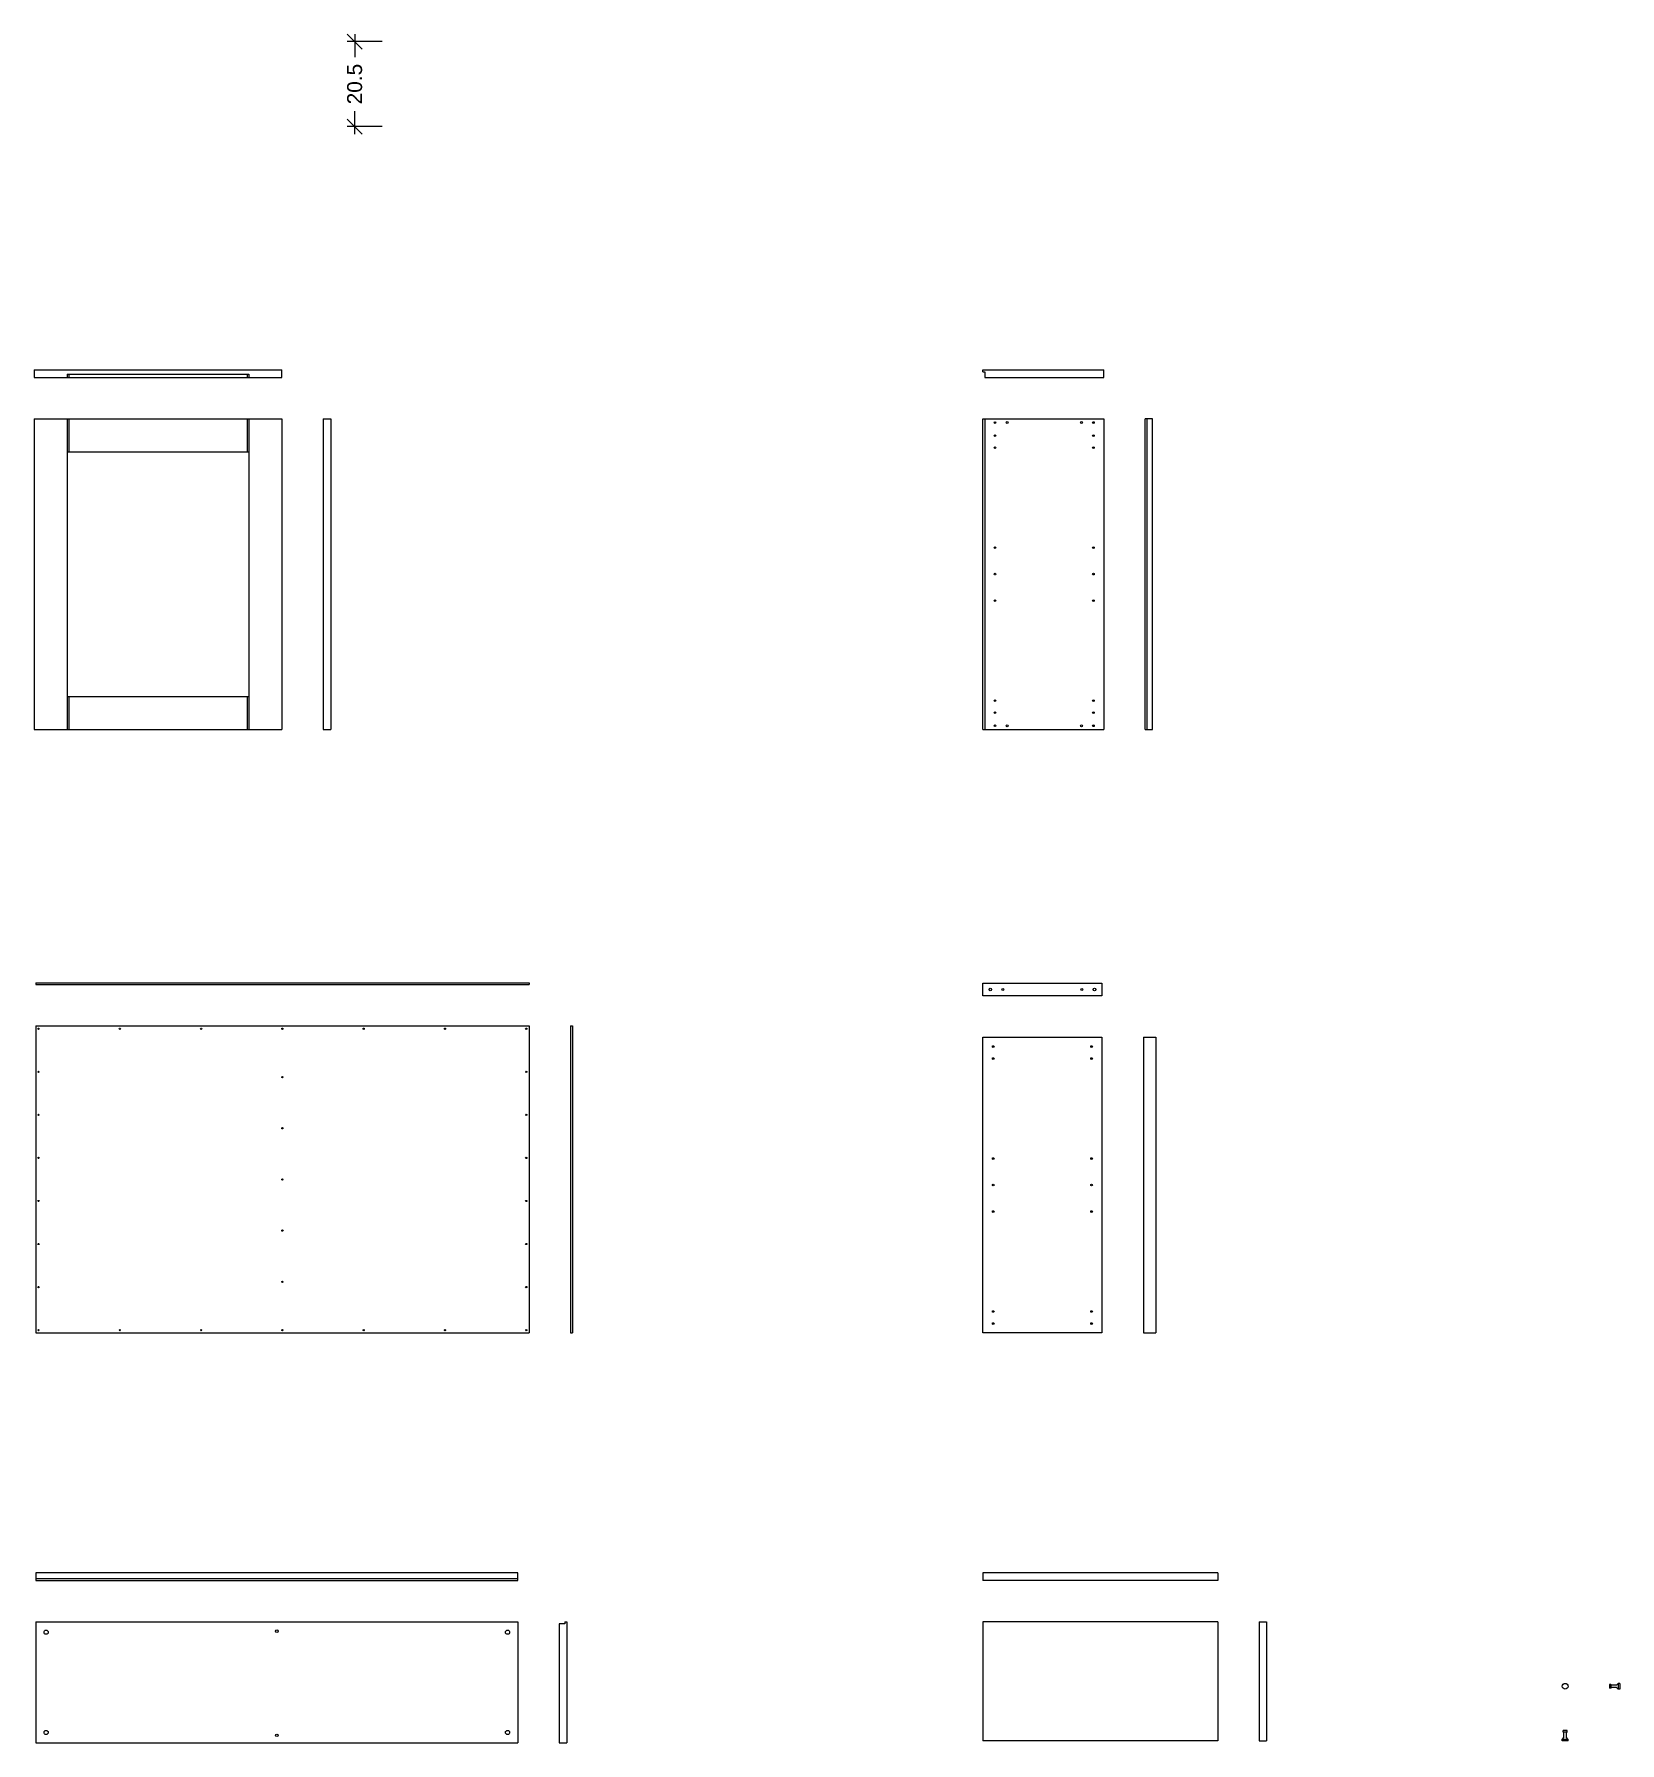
# Model space of a CAD drawing. Header units: centimetres. Extents: x -2268 to 1812, y -1681 to 1458.
# Drawn here: x 1429.2 to 1812, y 1045.6 to 1458.1 of the extents above; entities that cross this region are included whole.
import ezdxf

# ---------------------------------------------------------------- set-up
doc = ezdxf.new("R2010")
doc.units = ezdxf.units.CM
doc.layers.get('0').update_dxf_attribs({"color": 5})
for name, color, linetype, lineweight in [('0_Num_Penna__5', 5, 'Continuous', 18), ('A-FURN_Num_Penna__251_Num_Penna__251_Num_Penna__2_Num_Penna__251_Num_Penna__251_Num_Penna__251_Num_Penna__251_Num_Penna__251_Num_Penna__251_Num_Penna__251_Num_Penna__251_Num_Penna__3_Num_Penna__3_Num_Penna__3_Num_Penna__3', 3, 'Continuous', 18), ('A-FURN_Num_Penna__252_Num_Penna__252_Num_Penna__3_Num_Penna__252_Num_Penna__252_Num_Penna__252_Num_Penna__252_Num_Penna__252_Num_Penna__252_Num_Penna__252_Num_Penna__252_Num_Penna__252_Num_Penna__252_Num_Penna__252_Num_Penna__5', 5, 'Continuous', 18), ('A-FURN_Num_Penna__252_Num_Penna__252_Num_Penna__3_Num_Penna__252_Num_Penna__252_Num_Penna__252_Num_Penna__252_Num_Penna__252_Num_Penna__252_Num_Penna__252_Num_Penna__252_Num_Penna__252_Num_Penna__6_Num_Penna__6_Num_Penna__6', 6, 'Continuous', 18), ('A-FURN_Num_Penna__252_Num_Penna__252_Num_Penna__3_Num_Penna__252_Num_Penna__252_Num_Penna__252_Num_Penna__252_Num_Penna__252_Num_Penna__252_Num_Penna__252_Num_Penna__6_Num_Penna__6_Num_Penna__6_Num_Penna__6_Num_Penna__6', 6, 'Continuous', 18), ('A-FURN_Num_Penna__252_Num_Penna__252_Num_Penna__3_Num_Penna__252_Num_Penna__252_Num_Penna__252_Num_Penna__252_Num_Penna__252_Num_Penna__252_Num_Penna__5_Num_Penna__5_Num_Penna__5_Num_Penna__5_Num_Penna__5_Num_Penna__5', 5, 'Continuous', 18), ('A-SECT-PATT_Num_Penna__6_Num_Penna__6_Num_Penna__6_Num_Penna__6_Num_Penna__6_Num_Penna__6_Num_Penna__6_Num_Penna__6_Num_Penna__6_Num_Penna__5_Num_Penna__5_Num_Penna__5_Num_Penna__5_Num_Penna__5', 5, 'Continuous', 18), ('A-SECT-PATT_Num_Penna__6_Num_Penna__6_Num_Penna__6_Num_Penna__6_Num_Penna__6_Num_Penna__6_Num_Penna__6_Num_Penna__6_Num_Penna__6_Num_Penna__6_Num_Penna__6_Num_Penna__6_Num_Penna__6_Num_Penna__6', 6, 'Continuous', 18), ('PDF10_Solid Fills_Num_Penna__5_Num_Penna__5_Num_Penna__5_Num_Penna__5_Num_Penna__5_Num_Penna__5_Num_Penna__5_Num_Penna__5', 5, 'Continuous', 18), ('PDF16_Geometry_Num_Penna__5_Num_Penna__5_Num_Penna__5_Num_Penna__5_Num_Penna__5_Num_Penna__5_Num_Penna__5_Num_Penna__5_Num_Penna__5_Num_Penna__5_Num_Penna__5_Num_Penna__5_Num_Penna__5_Num_Penna__5', 5, 'Continuous', 18), ('PDF16_Geometry_Num_Penna__6_Num_Penna__6_Num_Penna__6_Num_Penna__3_Num_Penna__3_Num_Penna__3_Num_Penna__3_Num_Penna__3_Num_Penna__9_Num_Penna__9_Num_Penna__9_Num_Penna__6_Num_Penna__6_Num_Penna__6', 6, 'Continuous', 18), ('PDF16_Geometry_Num_Penna__6_Num_Penna__6_Num_Penna__6_Num_Penna__6_Num_Penna__6_Num_Penna__6_Num_Penna__6_Num_Penna__6_Num_Penna__6_Num_Penna__6_Num_Penna__6_Num_Penna__6_Num_Penna__6_Num_Penna__6', 6, 'Continuous', 18), ('PDF22_Geometry_Num_Penna__1_Num_Penna__255_Num_Penna__5_Num_Penna__5_Num_Penna__5', 5, 'Continuous', 18), ('PDF22_Geometry_Num_Penna__1_Num_Penna__255_Num_Penna__6_Num_Penna__6_Num_Penna__6', 6, 'Continuous', 18), ('PDF_Geometry_Num_Penna__7_Num_Penna__7_Num_Penna__3_Num_Penna__3_Num_Penna__3_Num_Penna__3_Num_Penna__3_Num_Penna__3_Num_Penna__6_Num_Penna__6_Num_Penna__6_Num_Penna__6_Num_Penna__6_Num_Penna__6', 6, 'Continuous', 18), ('PDF_Geometry_Num_Penna__7_Num_Penna__7_Num_Penna__3_Num_Penna__6_Num_Penna__6_Num_Penna__6_Num_Penna__6_Num_Penna__6_Num_Penna__6_Num_Penna__6_Num_Penna__6_Num_Penna__6_Num_Penna__6_Num_Penna__6', 6, 'Continuous', 18)]:
    doc.layers.add(name, color=color, linetype=linetype, lineweight=lineweight)
doc.styles.add('ARIAL', font='Arial.ttf')
doc.dimstyles.new('TICK_36', dxfattribs={"dimtxt": 3.6, "dimasz": 3.6, "dimexe": 1.8, "dimexo": 1.2, "dimgap": 1.8, "dimtad": 0, "dimdec": 1, "dimzin": 0, "dimdsep": 46, "dimtxsty": 'ARIAL', "dimblk": 'OBLIQUE', "dimcen": 1.8, "dimdle": 1.8, "dimclrd": 3, "dimclre": 4, "dimclrt": 3, "dimadec": 0, "dimazin": 0, "dimtfac": 1, "dimtdec": 1, "dimtmove": 1, "dimatfit": 3, "dimldrblk": 'OBLIQUE', "dimfxl": 1, "dimtfill": 1, "dimtolj": 1, "dimtzin": 0, "dimarcsym": 0})

msp = doc.modelspace()

# ---------------------------------------------------------------- blocks, each defined once
blk = doc.blocks.new('_Oblique')
at = {"color": 0, "linetype": 'ByBlock', "lineweight": -2}
blk.add_line((-0.5, -0.5), (0.5, 0.5), dxfattribs=at)
blk = doc.blocks.new('*D152')
at = {"color": 4, "lineweight": -2, "transparency": 16777216}
for p, q in [((1513.25, 1456.29), (1504.8, 1456.29)), ((1513.25, 1435.79), (1504.8, 1435.79))]:
    blk.add_line(p, q, dxfattribs=at)
at = {"color": 3, "lineweight": -2, "transparency": 16777216}
for p, q in [((1506.6, 1458.09), (1506.6, 1452.55)), ((1506.6, 1433.99), (1506.6, 1439.52))]:
    blk.add_line(p, q, dxfattribs=at)
at = {"layer": 'Defpoints', "color": 0, "transparency": 16777216}
for p in [(1514.45, 1456.29), (1506.6, 1435.79), (1514.45, 1435.79)]:
    blk.add_point(p, dxfattribs=at)
at = {"color": 3, "lineweight": -2, "transparency": 16777216, "xscale": 3.6, "yscale": 3.6, "zscale": 3.6}
for p, rotation in [((1506.6, 1456.29), 90), ((1506.6, 1435.79), 270)]:
    blk.add_blockref('_Oblique', p, dxfattribs=dict(at, rotation=rotation))
at = {"color": 3, "transparency": 16777216, "insert": (1506.6, 1446.04), "char_height": 3.6, "attachment_point": 5, "rotation": 90, "style": 'ARIAL', "bg_fill": 3, "box_fill_scale": 1.1, "bg_fill_color": 256, "bg_fill_true_color": 13158600, "bg_fill_transparency": 0}
blk.add_mtext('\\A1;20.5', dxfattribs=at)

# ---------------------------------------------------------------- dimensions: what is measured, and where the dimension line sits
dim = msp.add_linear_dim(base=(1506.5982, 1435.7881), p1=(1514.4526, 1456.2881), p2=(1514.4526, 1435.7881), angle=90, dimstyle='TICK_36', override={"dimlfac": -1})
dim.commit()
dim.dimension.update_dxf_attribs({"geometry": '*D152', "text_midpoint": (1506.5982, 1446.0381)})

# ---------------------------------------------------------------- linework, layer by layer
at = {"layer": '0_Num_Penna__5', "color": 5, "linetype": 'Continuous', "lineweight": 18}
for centre in [(1663.1003, 1227.4852), (1682.1503, 1227.4852)]:
    msp.add_circle(centre, 0.25, dxfattribs=at)
at = {"layer": 'A-FURN_Num_Penna__251_Num_Penna__251_Num_Penna__2_Num_Penna__251_Num_Penna__251_Num_Penna__251_Num_Penna__251_Num_Penna__251_Num_Penna__251_Num_Penna__251_Num_Penna__251_Num_Penna__3_Num_Penna__3_Num_Penna__3_Num_Penna__3', "color": 3, "linetype": 'Continuous', "lineweight": 18}
for p, q in [((1437.2153, 1375.2498), (1437.6153, 1375.2498)), ((1480.6153, 1375.2498), (1481.0153, 1375.2498))]:
    msp.add_line(p, q, dxfattribs=at)
at = {"layer": 'A-FURN_Num_Penna__252_Num_Penna__252_Num_Penna__3_Num_Penna__252_Num_Penna__252_Num_Penna__252_Num_Penna__252_Num_Penna__252_Num_Penna__252_Num_Penna__252_Num_Penna__252_Num_Penna__252_Num_Penna__252_Num_Penna__252_Num_Penna__5', "color": 5, "linetype": 'Continuous', "lineweight": 18}
for centre in [(1664.1003, 1364.3498), (1682.0503, 1364.3498), (1664.1003, 1291.1498), (1682.0503, 1291.1498)]:
    msp.add_circle(centre, 0.25, dxfattribs=at)
at = {"layer": 'A-FURN_Num_Penna__252_Num_Penna__252_Num_Penna__3_Num_Penna__252_Num_Penna__252_Num_Penna__252_Num_Penna__252_Num_Penna__252_Num_Penna__252_Num_Penna__252_Num_Penna__252_Num_Penna__252_Num_Penna__6_Num_Penna__6_Num_Penna__6', "color": 6, "linetype": 'Continuous', "lineweight": 18}
for p, q in [((1658.2503, 1225.9852), (1658.2503, 1228.9852)), ((1658.2503, 1228.9852), (1687.0003, 1228.9852)), ((1687.0003, 1225.9852), (1658.2503, 1225.9852)), ((1687.0003, 1228.9852), (1687.0003, 1225.9852)), ((1658.2503, 1215.9852), (1687.0003, 1215.9852)), ((1658.2503, 1144.5852), (1658.2503, 1215.9852)), ((1687.0003, 1215.9852), (1687.0003, 1144.5852)), ((1687.0003, 1144.5852), (1658.2503, 1144.5852)), ((1724.9503, 1074.844), (1726.7503, 1074.844)), ((1724.9503, 1046.094), (1726.7503, 1046.094))]:
    msp.add_line(p, q, dxfattribs=at)
at = {"layer": 'A-FURN_Num_Penna__252_Num_Penna__252_Num_Penna__3_Num_Penna__252_Num_Penna__252_Num_Penna__252_Num_Penna__252_Num_Penna__252_Num_Penna__252_Num_Penna__252_Num_Penna__6_Num_Penna__6_Num_Penna__6_Num_Penna__6_Num_Penna__6', "color": 6, "linetype": 'Continuous', "lineweight": 18}
for p, q in [((1714.9503, 1086.644), (1658.2503, 1086.644)), ((1714.9503, 1084.844), (1658.2503, 1084.844)), ((1714.9503, 1074.844), (1658.2503, 1074.844)), ((1724.9503, 1074.844), (1724.9503, 1046.094)), ((1726.7503, 1074.844), (1726.7503, 1046.094)), ((1714.9503, 1046.094), (1658.2503, 1046.094))]:
    msp.add_line(p, q, dxfattribs=at)
at = {"layer": 'A-FURN_Num_Penna__252_Num_Penna__252_Num_Penna__3_Num_Penna__252_Num_Penna__252_Num_Penna__252_Num_Penna__252_Num_Penna__252_Num_Penna__252_Num_Penna__5_Num_Penna__5_Num_Penna__5_Num_Penna__5_Num_Penna__5_Num_Penna__5', "color": 5, "linetype": 'Continuous', "lineweight": 18}
for centre in [(1430.2753, 1218.0102), (1449.9003, 1218.0102), (1469.5253, 1218.0102), (1489.1503, 1218.0102), (1508.7753, 1218.0102), (1528.4003, 1218.0102), (1548.0253, 1218.0102), (1430.2753, 1207.6173), (1489.1503, 1206.3352), (1548.0253, 1207.6173), (1430.2753, 1197.2245), (1548.0253, 1197.2245), (1489.1503, 1193.9852), (1430.2753, 1186.8316), (1548.0253, 1186.8316), (1489.1503, 1181.6352), (1430.2753, 1176.4387), (1548.0253, 1176.4387), (1489.1503, 1169.2852), (1430.2753, 1166.0459), (1548.0253, 1166.0459), (1430.2753, 1155.653), (1489.1503, 1156.9352), (1548.0253, 1155.653), (1430.2753, 1145.2602), (1449.9003, 1145.2602), (1469.5253, 1145.2602), (1489.1503, 1145.2602), (1508.7753, 1145.2602), (1528.4003, 1145.2602), (1548.0253, 1145.2602)]:
    msp.add_circle(centre, 0.15, dxfattribs=at)
at = {"layer": 'A-SECT-PATT_Num_Penna__6_Num_Penna__6_Num_Penna__6_Num_Penna__6_Num_Penna__6_Num_Penna__6_Num_Penna__6_Num_Penna__6_Num_Penna__6_Num_Penna__5_Num_Penna__5_Num_Penna__5_Num_Penna__5_Num_Penna__5', "color": 5, "linetype": 'Continuous', "lineweight": 18}
msp.add_circle((1798.8373, 1059.294), 0.7, dxfattribs=at)
at = {"layer": 'A-SECT-PATT_Num_Penna__6_Num_Penna__6_Num_Penna__6_Num_Penna__6_Num_Penna__6_Num_Penna__6_Num_Penna__6_Num_Penna__6_Num_Penna__6_Num_Penna__6_Num_Penna__6_Num_Penna__6_Num_Penna__6_Num_Penna__6', "color": 6, "linetype": 'Continuous', "lineweight": 18}
for p, q in [((1437.2153, 1376.0498), (1437.2153, 1375.2498)), ((1437.6153, 1376.0498), (1437.6153, 1375.2498)), ((1480.6153, 1376.0498), (1480.6153, 1375.2498)), ((1481.0153, 1376.0498), (1481.0153, 1375.2498)), ((1437.2153, 1365.2498), (1437.2153, 1290.2498)), ((1437.6153, 1365.2498), (1437.6153, 1357.2498)), ((1480.6153, 1365.2498), (1480.6153, 1357.2498)), ((1481.0153, 1365.2498), (1481.0153, 1290.2498)), ((1489.0153, 1365.2498), (1489.0153, 1290.2498)), ((1658.7003, 1365.2498), (1658.7003, 1290.2498)), ((1437.2153, 1357.2498), (1481.0153, 1357.2498)), ((1437.2153, 1298.2498), (1481.0153, 1298.2498)), ((1437.6153, 1298.2498), (1437.6153, 1290.2498)), ((1480.6153, 1298.2498), (1480.6153, 1290.2498))]:
    msp.add_line(p, q, dxfattribs=at)
at = {"layer": 'PDF10_Solid Fills_Num_Penna__5_Num_Penna__5_Num_Penna__5_Num_Penna__5_Num_Penna__5_Num_Penna__5_Num_Penna__5_Num_Penna__5', "color": 5, "linetype": 'Continuous', "lineweight": 18}
for centre, radius in [((1660.0503, 1227.4852), 0.3), ((1685.2003, 1227.4852), 0.3), ((1432.1003, 1072.344), 0.5), ((1487.8003, 1072.594), 0.3), ((1543.5003, 1072.344), 0.5), ((1432.1003, 1048.144), 0.5), ((1487.8003, 1047.444), 0.3), ((1543.5003, 1048.144), 0.5)]:
    msp.add_circle(centre, radius, dxfattribs=at)
at = {"layer": 'PDF16_Geometry_Num_Penna__5_Num_Penna__5_Num_Penna__5_Num_Penna__5_Num_Penna__5_Num_Penna__5_Num_Penna__5_Num_Penna__5_Num_Penna__5_Num_Penna__5_Num_Penna__5_Num_Penna__5_Num_Penna__5_Num_Penna__5', "color": 5, "linetype": 'Continuous', "lineweight": 18}
for p, q in [((1811.6461, 1059.994), (1811.2101, 1059.5933)), ((1812.0373, 1059.994), (1811.6461, 1059.994)), ((1811.6461, 1059.994), (1811.6461, 1058.594)), ((1812.0373, 1059.994), (1812.0373, 1058.594)), ((1809.9027, 1059.7418), (1809.5373, 1059.7418)), ((1809.5373, 1059.7418), (1809.5373, 1058.8462)), ((1809.9027, 1058.8462), (1809.5373, 1058.8462)), ((1809.9027, 1059.7418), (1809.9027, 1058.8462)), ((1811.2101, 1059.5933), (1810.0512, 1059.5933)), ((1811.2101, 1058.9947), (1810.0512, 1058.9947)), ((1811.6461, 1058.594), (1811.2101, 1058.9947)), ((1812.0373, 1058.594), (1811.6461, 1058.594)), ((1799.2851, 1048.594), (1798.3895, 1048.594)), ((1798.3895, 1048.2286), (1798.3895, 1048.594)), ((1799.2851, 1048.2286), (1798.3895, 1048.2286)), ((1798.538, 1046.9212), (1798.538, 1048.0801)), ((1799.1366, 1046.9212), (1799.1366, 1048.0801)), ((1799.2851, 1048.2286), (1799.2851, 1048.594)), ((1798.1373, 1046.4852), (1798.538, 1046.9212)), ((1799.5373, 1046.4852), (1798.1373, 1046.4852)), ((1798.1373, 1046.094), (1798.1373, 1046.4852)), ((1799.5373, 1046.094), (1798.1373, 1046.094)), ((1799.5373, 1046.4852), (1799.1366, 1046.9212)), ((1799.5373, 1046.094), (1799.5373, 1046.4852))]:
    msp.add_line(p, q, dxfattribs=at)
for centre, start, end in [((1810.0512, 1059.7418), 180, 270), ((1810.0512, 1058.8462), 90, 180), ((1798.3895, 1048.0801), 0, 90), ((1799.2851, 1048.0801), 90, 180)]:
    msp.add_arc(centre, 0.1485, start, end, dxfattribs=at)
at = {"layer": 'PDF16_Geometry_Num_Penna__6_Num_Penna__6_Num_Penna__6_Num_Penna__3_Num_Penna__3_Num_Penna__3_Num_Penna__3_Num_Penna__3_Num_Penna__9_Num_Penna__9_Num_Penna__9_Num_Penna__6_Num_Penna__6_Num_Penna__6', "color": 6, "linetype": 'Continuous', "lineweight": 18}
for p, q in [((1697.0003, 1215.9852), (1700.0003, 1215.9852)), ((1697.0003, 1144.5852), (1700.0003, 1144.5852))]:
    msp.add_line(p, q, dxfattribs=at)
at = {"layer": 'PDF16_Geometry_Num_Penna__6_Num_Penna__6_Num_Penna__6_Num_Penna__6_Num_Penna__6_Num_Penna__6_Num_Penna__6_Num_Penna__6_Num_Penna__6_Num_Penna__6_Num_Penna__6_Num_Penna__6_Num_Penna__6_Num_Penna__6', "color": 6, "linetype": 'Continuous', "lineweight": 18}
for p, q in [((1429.2153, 1377.0498), (1429.2153, 1375.2498)), ((1429.2153, 1377.0498), (1489.0153, 1377.0498)), ((1429.2153, 1375.2498), (1437.2153, 1375.2498)), ((1437.2153, 1376.0498), (1481.0153, 1376.0498)), ((1437.6153, 1375.2498), (1480.6153, 1375.2498)), ((1481.0153, 1375.2498), (1489.0153, 1375.2498)), ((1489.0153, 1375.2498), (1489.0153, 1377.0498)), ((1658.2503, 1377.0498), (1687.4503, 1377.0498)), ((1658.2503, 1376.5998), (1658.2503, 1377.0498)), ((1658.2503, 1376.5998), (1658.7003, 1376.5998)), ((1658.7003, 1376.5998), (1658.7003, 1375.2498)), ((1658.7003, 1375.2498), (1687.4503, 1375.2498)), ((1687.4503, 1375.2498), (1687.4503, 1377.0498)), ((1429.2153, 1365.2498), (1489.0153, 1365.2498)), ((1429.2153, 1365.2498), (1429.2153, 1290.2498)), ((1499.0153, 1365.2498), (1499.0153, 1290.2498)), ((1499.0153, 1365.2498), (1500.8153, 1365.2498)), ((1500.8153, 1365.2498), (1500.8153, 1290.2498)), ((1658.2503, 1290.2498), (1658.2503, 1365.2498)), ((1658.2503, 1365.2498), (1687.4503, 1365.2498)), ((1687.4503, 1365.2498), (1687.4503, 1290.2498)), ((1699.2503, 1365.2498), (1697.4503, 1365.2498)), ((1697.4503, 1290.2498), (1697.4503, 1365.2498)), ((1697.9003, 1290.2498), (1697.9003, 1365.2498)), ((1699.2503, 1290.2498), (1699.2503, 1365.2498)), ((1429.2153, 1290.2498), (1489.0153, 1290.2498)), ((1499.0153, 1290.2498), (1500.8153, 1290.2498)), ((1658.2503, 1290.2498), (1687.4503, 1290.2498)), ((1697.4503, 1290.2498), (1699.2503, 1290.2498)), ((1429.6003, 1229.1352), (1429.6003, 1228.6852)), ((1429.6003, 1229.1352), (1548.7003, 1229.1352)), ((1429.6003, 1228.6852), (1548.7003, 1228.6852)), ((1429.6003, 1218.6852), (1430.9503, 1218.6852)), ((1429.6003, 1218.6852), (1429.6003, 1144.5852)), ((1430.9503, 1218.6852), (1547.3503, 1218.6852)), ((1547.3503, 1218.6852), (1548.7003, 1218.6852)), ((1548.7003, 1218.6852), (1548.7003, 1144.5852)), ((1558.7003, 1218.6852), (1559.1503, 1218.6852)), ((1558.7003, 1218.6852), (1558.7003, 1144.5852)), ((1559.1503, 1218.6852), (1559.1503, 1144.5852)), ((1429.6003, 1144.5852), (1430.9503, 1144.5852)), ((1430.9503, 1144.5852), (1547.3503, 1144.5852)), ((1547.3503, 1144.5852), (1548.7003, 1144.5852)), ((1558.7003, 1144.5852), (1559.1503, 1144.5852)), ((1429.6003, 1085.294), (1546.0003, 1085.294)), ((1658.2503, 1086.644), (1658.2503, 1084.844)), ((1714.9503, 1086.644), (1714.9503, 1084.844)), ((1429.6003, 1074.844), (1429.6003, 1045.644)), ((1429.6003, 1074.844), (1546.0003, 1074.844)), ((1546.0003, 1074.844), (1546.0003, 1045.644)), ((1557.3503, 1074.394), (1556.0003, 1074.394)), ((1556.0003, 1074.394), (1556.0003, 1045.644)), ((1557.3503, 1074.844), (1557.3503, 1074.394)), ((1557.3503, 1074.844), (1557.8003, 1074.844)), ((1557.8003, 1074.844), (1557.8003, 1045.644)), ((1658.2503, 1074.844), (1658.2503, 1046.094)), ((1714.9503, 1074.844), (1714.9503, 1046.094)), ((1429.6003, 1045.644), (1546.0003, 1045.644)), ((1556.0003, 1045.644), (1557.8003, 1045.644))]:
    msp.add_line(p, q, dxfattribs=at)
at = {"layer": 'PDF22_Geometry_Num_Penna__1_Num_Penna__255_Num_Penna__5_Num_Penna__5_Num_Penna__5', "color": 5, "linetype": 'Continuous', "lineweight": 18}
for centre in [(1661.2003, 1364.3498), (1661.2003, 1361.1748), (1684.9503, 1364.3498), (1684.9503, 1361.1748), (1661.2003, 1358.2748), (1684.9503, 1358.2748), (1661.2003, 1334.1498), (1684.9503, 1334.1498), (1661.2003, 1327.7498), (1684.9503, 1327.7498), (1661.2003, 1321.3498), (1684.9503, 1321.3498), (1661.2003, 1297.2248), (1684.9503, 1297.2248), (1661.2003, 1294.3248), (1661.2003, 1291.1498), (1684.9503, 1294.3248), (1684.9503, 1291.1498), (1660.7503, 1213.7102), (1684.5003, 1213.7102), (1660.7503, 1210.8102), (1684.5003, 1210.8102), (1660.7503, 1186.6852), (1684.5003, 1186.6852), (1660.7503, 1180.2852), (1684.5003, 1180.2852), (1660.7503, 1173.8852), (1684.5003, 1173.8852), (1660.7503, 1149.7602), (1660.7503, 1146.8602), (1684.5003, 1149.7602), (1684.5003, 1146.8602)]:
    msp.add_circle(centre, 0.2, dxfattribs=at)
at = {"layer": 'PDF22_Geometry_Num_Penna__1_Num_Penna__255_Num_Penna__6_Num_Penna__6_Num_Penna__6', "color": 6, "linetype": 'Continuous', "lineweight": 18}
for p, q in [((1429.6003, 1086.644), (1429.6003, 1084.844)), ((1546.0003, 1086.644), (1429.6003, 1086.644)), ((1429.6003, 1084.844), (1546.0003, 1084.844)), ((1546.0003, 1084.844), (1546.0003, 1086.644))]:
    msp.add_line(p, q, dxfattribs=at)
at = {"layer": 'PDF_Geometry_Num_Penna__7_Num_Penna__7_Num_Penna__3_Num_Penna__3_Num_Penna__3_Num_Penna__3_Num_Penna__3_Num_Penna__3_Num_Penna__6_Num_Penna__6_Num_Penna__6_Num_Penna__6_Num_Penna__6_Num_Penna__6', "color": 6, "linetype": 'Continuous', "lineweight": 18}
for p, q in [((1697.0003, 1215.9852), (1697.0003, 1144.5852)), ((1700.0003, 1215.9852), (1700.0003, 1144.5852))]:
    msp.add_line(p, q, dxfattribs=at)
at = {"layer": 'PDF_Geometry_Num_Penna__7_Num_Penna__7_Num_Penna__3_Num_Penna__6_Num_Penna__6_Num_Penna__6_Num_Penna__6_Num_Penna__6_Num_Penna__6_Num_Penna__6_Num_Penna__6_Num_Penna__6_Num_Penna__6_Num_Penna__6', "color": 6, "linetype": 'Continuous', "lineweight": 18}
msp.add_line((1548.7003, 1229.1352), (1548.7003, 1228.6852), dxfattribs=at)

msp.set_redraw_order([(e.dxf.handle, doc.entitydb.next_handle()) for e in msp.query("TEXT MTEXT ATTDEF DIMENSION ARC_DIMENSION")])  # texts and dimensions are drawn at this point

doc.saveas('drawing.dxf')
